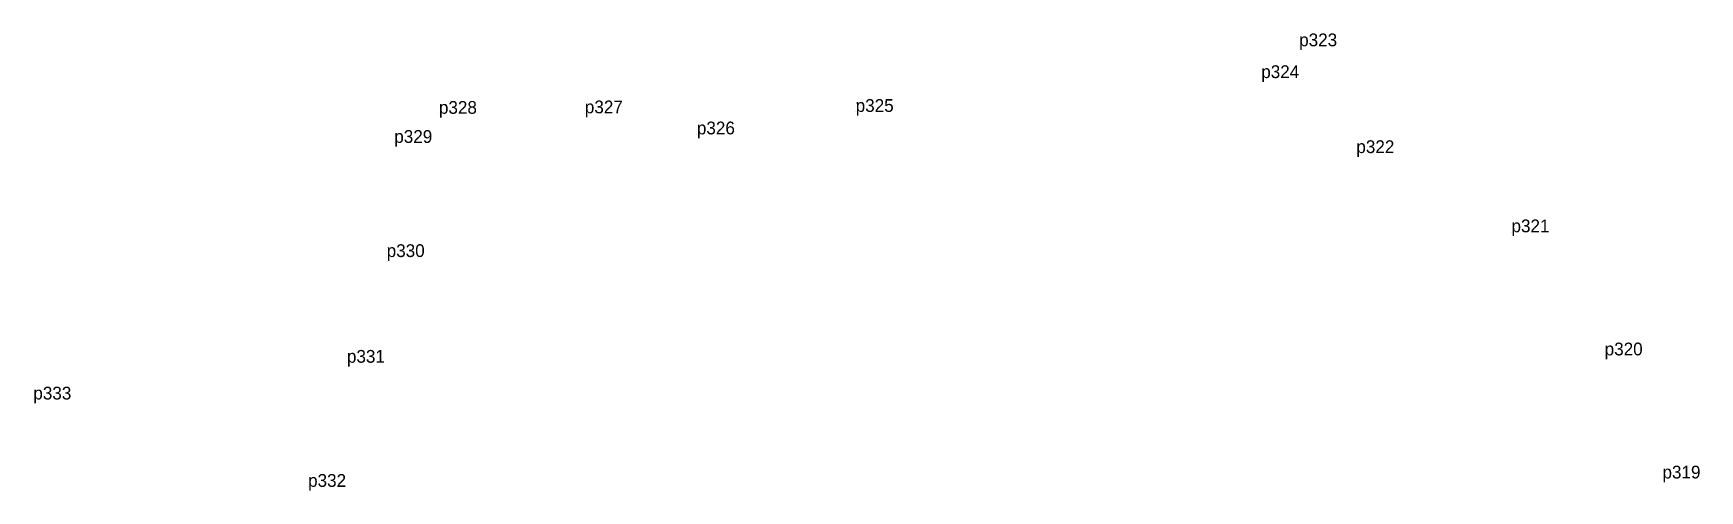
# Model space of a CAD drawing. Extents: x -2 to 54773767, y -1 to 183694297.
# Drawn here: x 543875.8 to 544110.6, y 1839396.8 to 1839461.3 of the extents above; entities that cross this region are included whole.
import ezdxf

# ---------------------------------------------------------------- set-up
doc = ezdxf.new("R2010")
doc.units = 0
doc.layers.add('Level 12', color=7, linetype='Continuous')
doc.layers.add('Level 7', color=7, linetype='Continuous')

msp = doc.modelspace()

# ---------------------------------------------------------------- texts
at = {"layer": 'Level 12'}
for s, p in [('p323', (544054.174, 1839459.445)), ('p324', (544048.83, 1839454.958)), ('p328', (543932.954, 1839449.92)), ('p327', (543953.515, 1839449.988)), ('p325', (543991.682, 1839450.189)), ('p329', (543926.663, 1839445.817)), ('p326', (543969.304, 1839447.021)), ('p322', (544062.231, 1839444.383)), ('p321', (544084.092, 1839433.214)), ('p330', (543925.596, 1839429.722)), ('p331', (543919.992, 1839414.817)), ('p320', (544097.223, 1839415.853)), ('p333', (543875.802, 1839409.633)), ('p319', (544105.37, 1839398.494)), ('p332', (543914.519, 1839397.313))]:
    msp.add_text(s, height=1.8, dxfattribs=at).set_placement(p)

# ---------------------------------------------------------------- linework, layer by layer
at = {"layer": 'Level 7'}
for p, q in [((544054.174, 1839459.445), (544054.174, 1839459.445)), ((544048.83, 1839454.958), (544048.83, 1839454.958)), ((543932.954, 1839449.92), (543932.954, 1839449.92)), ((543953.515, 1839449.988), (543953.515, 1839449.988)), ((543991.682, 1839450.189), (543991.682, 1839450.189)), ((543969.304, 1839447.021), (543969.304, 1839447.021)), ((543926.663, 1839445.817), (543926.663, 1839445.817)), ((544062.231, 1839444.383), (544062.231, 1839444.383)), ((544084.092, 1839433.214), (544084.092, 1839433.214)), ((543925.596, 1839429.722), (543925.596, 1839429.722)), ((543919.992, 1839414.817), (543919.992, 1839414.817)), ((544097.223, 1839415.853), (544097.223, 1839415.853)), ((543875.802, 1839409.633), (543875.802, 1839409.633)), ((543914.519, 1839397.313), (543914.519, 1839397.313)), ((544105.37, 1839398.494), (544105.37, 1839398.494))]:
    msp.add_line(p, q, dxfattribs=at)

msp.set_redraw_order([(e.dxf.handle, doc.entitydb.next_handle()) for e in msp.query("TEXT MTEXT ATTDEF DIMENSION ARC_DIMENSION")])  # texts and dimensions are drawn at this point

doc.saveas('drawing.dxf')
